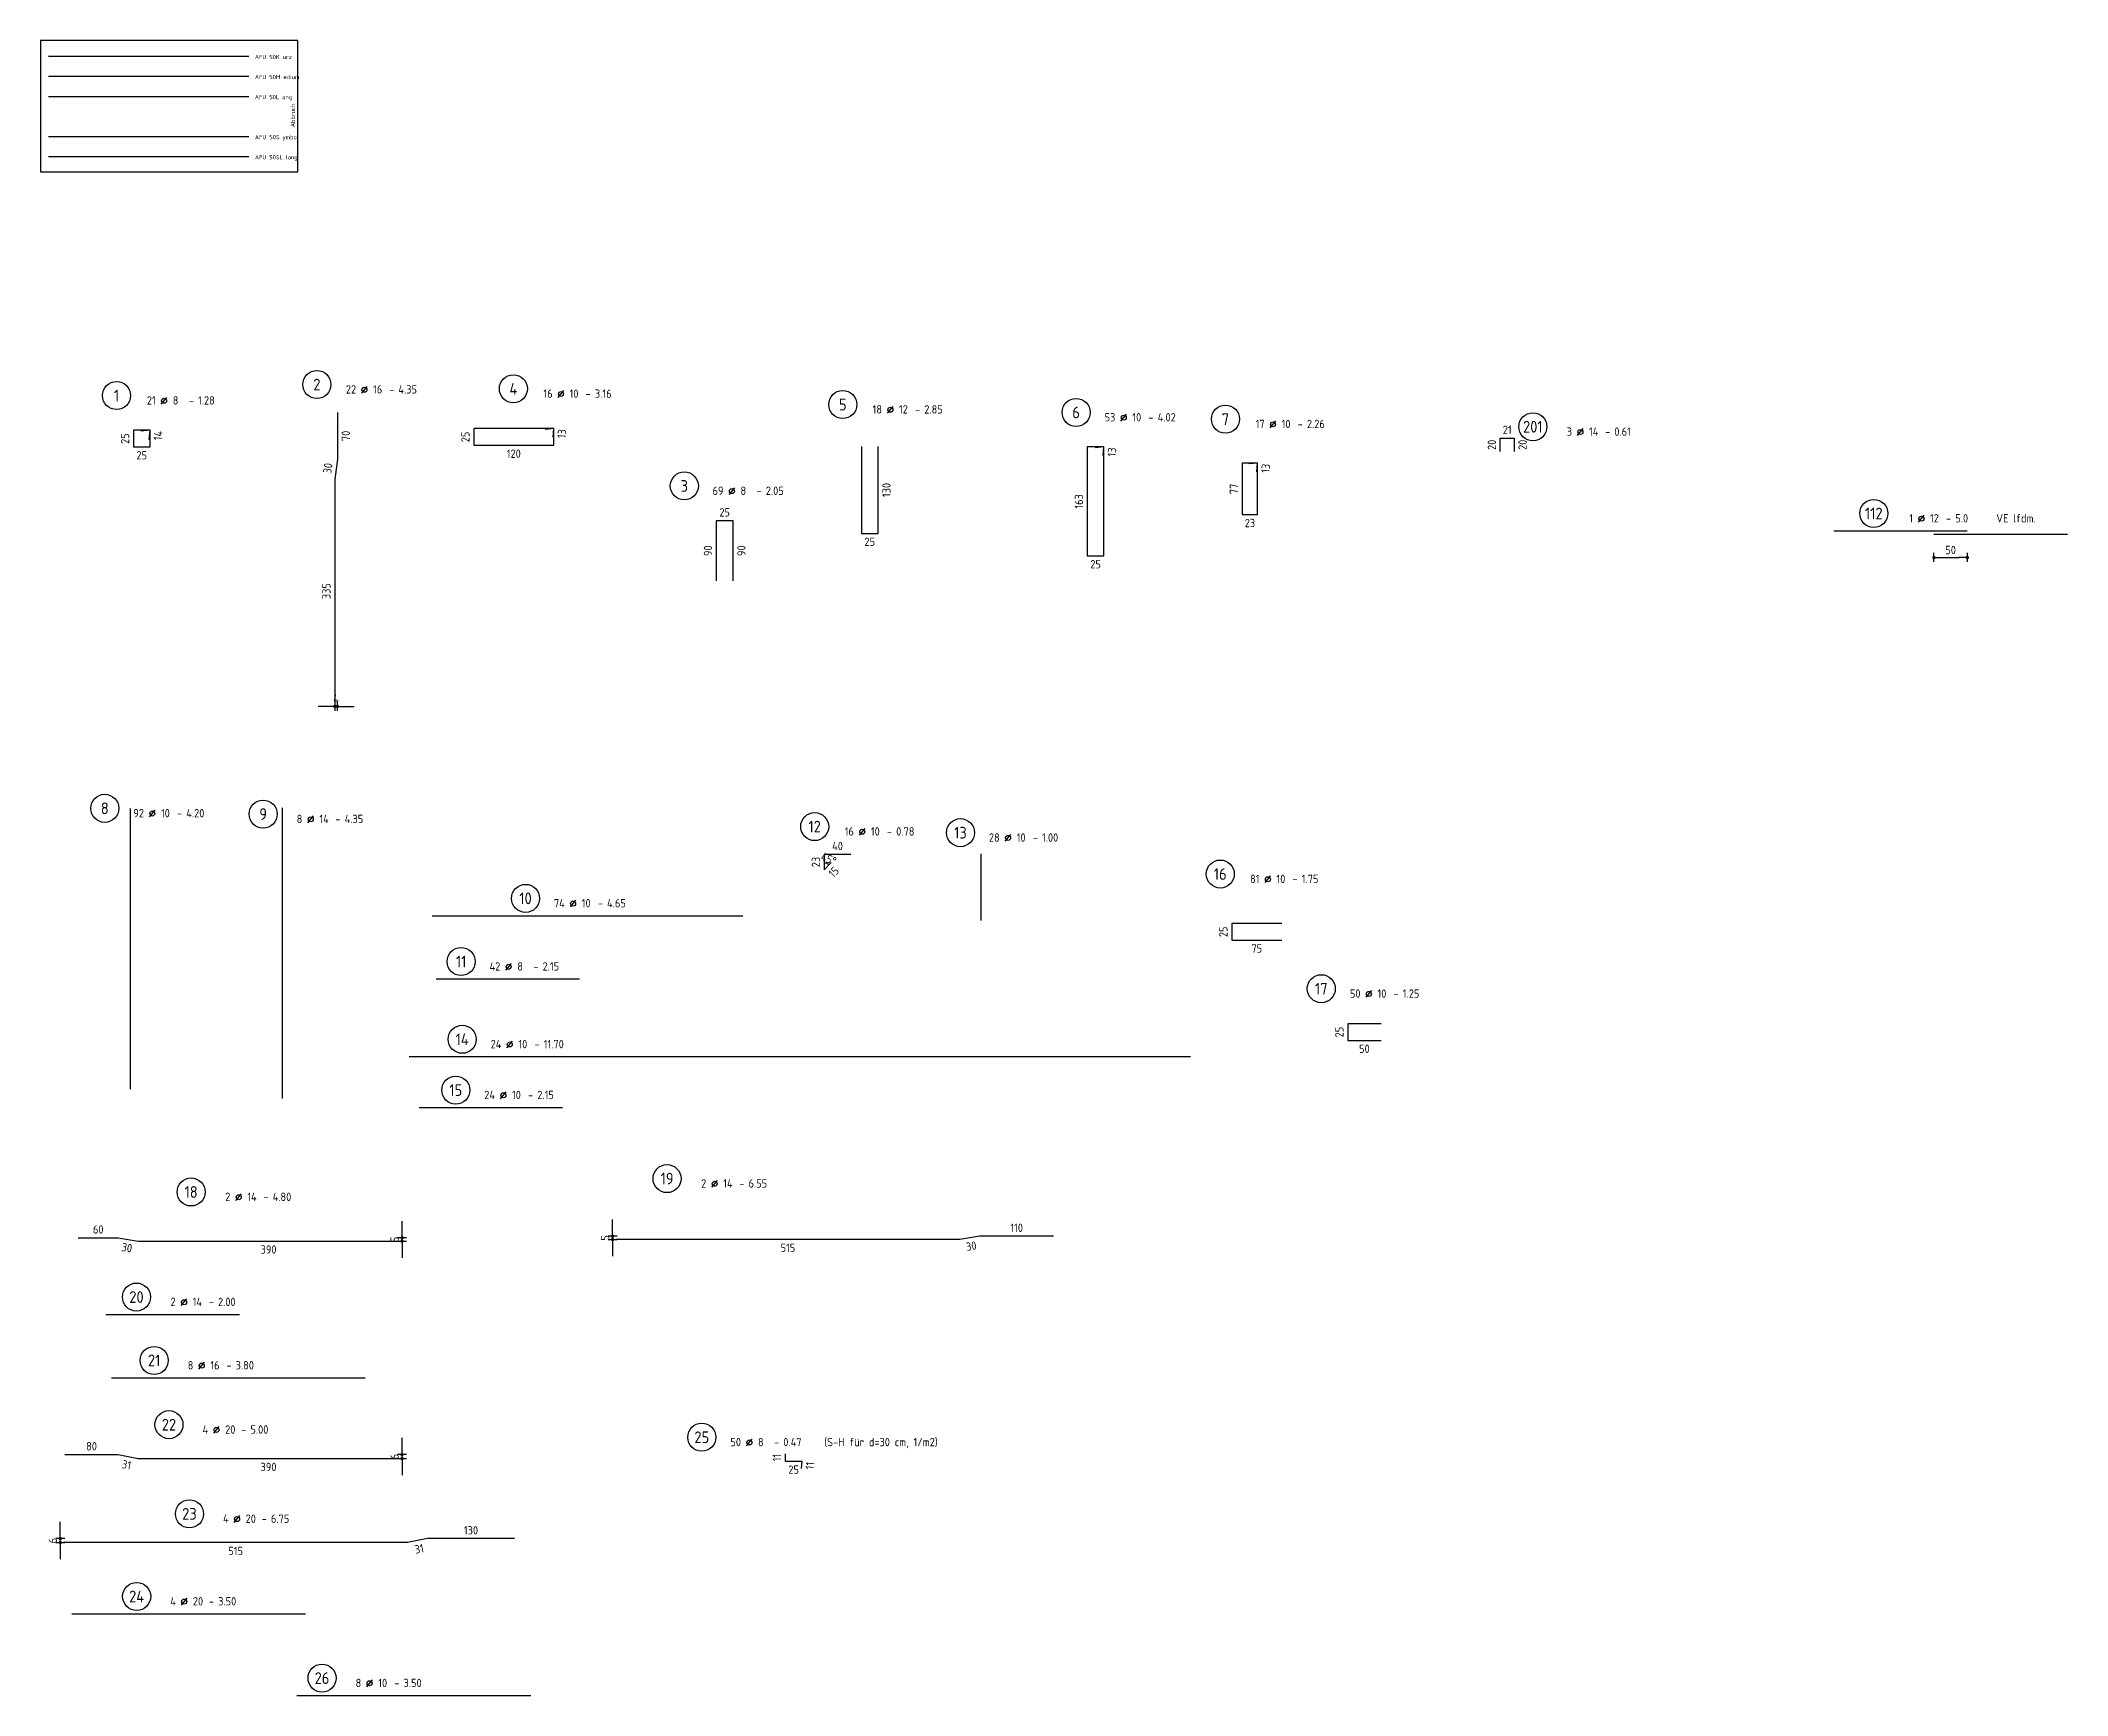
# Model space of a CAD drawing. Extents: x 44 to 147, y 27 to 70.
# Drawn here: x 116.99 to 147.34, y 43.47 to 68.25 of the extents above; entities that cross this region are included whole.
import ezdxf
from ezdxf.enums import TextEntityAlignment as Align

# ---------------------------------------------------------------- set-up
doc = ezdxf.new("R2010")
doc.units = 0
doc.header["$LTSCALE"] = 0.5
doc.linetypes.add('AUSGEZOGEN', pattern=[1000.01, 1000, 0.01])
for name, color, linetype in [('AFU', 7, 'Continuous'), ('MASSE', 7, 'Continuous'), ('RND', 7, 'Continuous'), ('RND_BILD', 7, 'Continuous')]:
    doc.layers.add(name, color=color, linetype=linetype)
doc.styles.add('txt', font='isocp.shx')
doc.linetypes.add('ABBRUCH', pattern='A,0.15,-0.15,["x",Standard,S=0.07,R=0,X=-0.1,Y=-0.0238],-0.005', length=0.305)
doc.linetypes.add('AFU_50K', pattern='A,0.15,["/",Standard,S=0.2,R=0,X=-0.01,Y=-0.1],0.07,["/",Standard,S=0.2,R=0,X=-0.01,Y=-0.1],0.15', length=0.37)
doc.linetypes.add('AFU_50L', pattern='A,0.75,["/",Standard,S=0.2,R=0,X=-0.01,Y=-0.1],0.07,["/",Standard,S=0.2,R=0,X=-0.01,Y=-0.1],0.75', length=1.57)
doc.linetypes.add('AFU_50M', pattern='A,0.45,["/",Standard,S=0.2,R=0,X=-0.01,Y=-0.1],0.07,["/",Standard,S=0.2,R=0,X=-0.01,Y=-0.1],0.45', length=0.97)
doc.linetypes.add('AFU_50S', pattern='A,0,-0.15,["/",Standard,S=0.2,R=0,X=-0.01,Y=-0.1],0,-0.07,["/",Standard,S=0.2,R=0,X=-0.01,Y=-0.1],-0.15', length=0.37)
doc.linetypes.add('AFU_50SL', pattern='A,0,-0.75,["/",Standard,S=0.2,R=0,X=-0.01,Y=-0.1],0,-0.07,["/",Standard,S=0.2,R=0,X=-0.01,Y=-0.1],-0.75', length=1.57)
doc.dimstyles.new('DOT_I', dxfattribs={"dimscale": 0.5, "dimtxt": 0.25, "dimasz": 0.25, "dimexe": 0.1, "dimexo": 0.3, "dimgap": 0.1, "dimtad": 1, "dimdec": 3, "dimzin": 3, "dimtxsty": 'txt', "dimblk": 'DOT', "dimblk1": 'DOT', "dimblk2": 'DOT', "dimsah": 1, "dimcen": 0.1, "dimse1": 1, "dimse2": 1, "dimazin": 0, "dimtfac": 1, "dimtdec": 4, "dimtix": 1, "dimtmove": 2, "dimatfit": 3, "dimfxl": 0, "dimtvp": 1, "dimtolj": 1, "dimtzin": 0, "dimarcsym": 0})

msp = doc.modelspace()

# ---------------------------------------------------------------- texts
at = {"layer": 'AFU', "color": 8, "linetype": 'AFU_50K', "style": 'txt'}
msp.add_text('AFU 50K urz', height=0.0625, dxfattribs=at).set_placement((120.2014, 67.9708))
at = {"layer": 'AFU', "color": 8, "linetype": 'AFU_50M', "style": 'txt'}
msp.add_text('AFU 50M edium', height=0.0625, dxfattribs=at).set_placement((120.2014, 67.6708))
at = {"layer": 'AFU', "color": 8, "linetype": 'AFU_50L', "style": 'txt'}
msp.add_text('AFU 50L ang', height=0.0625, dxfattribs=at).set_placement((120.2014, 67.3708))
at = {"layer": 'AFU', "color": 8, "linetype": 'ABBRUCH', "style": 'txt'}
msp.add_text('Abbruch', height=0.0625, rotation=90, dxfattribs=at).set_placement((120.8009, 66.9518))
at = {"layer": 'AFU', "color": 8, "linetype": 'AFU_50S', "style": 'txt'}
msp.add_text('AFU 50S ymbol', height=0.0625, dxfattribs=at).set_placement((120.2014, 66.7708))
at = {"layer": 'AFU', "color": 8, "linetype": 'AFU_50SL', "style": 'txt'}
msp.add_text('AFU 50SL lang', height=0.0625, dxfattribs=at).set_placement((120.2014, 66.4708))
at = {"layer": 'RND', "color": 7, "linetype": 'AUSGEZOGEN', "style": 'txt'}
for s, rotation, p in [('25', 90, (118.2572, 62.2885)), ('14', 84.99986, (118.7506, 62.3329)), ('70', 90, (121.5618, 62.3285)), ('25', 90, (123.3535, 62.3127)), ('13', 84.99986, (124.7973, 62.362)), ('20', 90, (138.7242, 62.1951)), ('20', 90, (139.1842, 62.1951)), ('13', 84.99986, (133.0347, 62.0869)), ('30', 82.40536, (121.2929, 61.845)), ('130', 90, (129.6582, 61.5188)), ('13', 84.99986, (135.336, 61.8437)), ('163', 90, (132.5408, 61.3475)), ('77', 90, (134.8621, 61.5344)), ('90', 90, (126.986, 60.609)), ('90', 90, (127.486, 60.609)), ('335', 90, (121.2718, 60.0035)), ('23', 90, (128.6013, 55.9476)), ('15', 45, (128.8677, 55.7972)), ('25', 90, (134.7038, 54.9028)), ('25', 90, (136.4406, 53.4012)), ('30', 350.53768, (118.2849, 50.1721)), ('11', 90, (128.0185, 47.0288)), ('31', 348.69007, (118.2809, 46.9218)), ('11', 85, (128.5132, 46.9081)), ('31', 11.30993, (122.6621, 45.663))]:
    msp.add_text(s, height=0.125, rotation=rotation, dxfattribs=at).set_placement(p, align=Align.MIDDLE)
for s, p in [('21', (138.9542, 62.4201)), ('25', (118.5072, 62.0385)), ('120', (124.0785, 62.0627)), ('25', (127.236, 61.184)), ('23', (135.1021, 61.0244)), ('25', (129.4082, 60.7438)), ('25', (132.7908, 60.4075)), ('40', (128.9263, 56.1876)), ('75', (135.2038, 54.6528)), ('50', (136.8156, 53.1512)), ('60', (117.8554, 50.4454)), ('390', (120.4054, 50.1454)), ('80', (117.7554, 47.1994)), ('390', (120.4054, 46.8894)), ('25', (128.2685, 46.8488)), ('130', (123.4376, 45.9406)), ('515', (119.9126, 45.6306))]:
    msp.add_text(s, height=0.125, dxfattribs=at).set_placement(p, align=Align.MIDDLE)
at = {"layer": 'RND_BILD', "color": 7, "linetype": 'AUSGEZOGEN', "style": 'txt'}
for s, p in [('110', (131.6083, 50.4704)), ('515', (128.1833, 50.1704))]:
    msp.add_text(s, height=0.125, dxfattribs=at).set_placement(p, align=Align.MIDDLE)
msp.add_text('30', height=0.125, rotation=9.46232, dxfattribs=at).set_placement((130.9289, 50.1971), align=Align.MIDDLE)

# ---------------------------------------------------------------- blocks, each defined once
blk = doc.blocks.new('RND_AUSZ')
at = {"layer": 'RND', "color": 7, "linetype": 'Continuous'}
blk.add_line((1.341, 0.262), (1.509, 0.466), dxfattribs=at)
at = {"layer": 'RND', "color": 1, "linetype": 'Continuous'}
blk.add_circle((0, 0.52), 0.42, dxfattribs=at)
at = {"layer": 'RND', "color": 7, "linetype": 'Continuous'}
blk.add_circle((1.425, 0.364), 0.075, dxfattribs=at)
at = {"layer": 'RND', "color": 7, "linetype": 'Continuous', "style": 'txt'}
blk.add_text('-', height=0.25, dxfattribs=at).set_placement((2.163, 0.25))
at = {"layer": 'RND', "color": 1, "linetype": 'Continuous', "style": 'txt'}
blk.add_attdef('POS', text='', height=0.35, dxfattribs=at).set_placement((0, 0.52), align=Align.MIDDLE)
at = {"layer": 'RND', "color": 7, "linetype": 'Continuous', "style": 'txt'}
for tag, p in [('WIEOFT', (-0.536, 0.25)), ('STK', (1.174, 0.25))]:
    blk.add_attdef(tag, text='', height=0.25, dxfattribs=at).set_placement(p, align=Align.RIGHT)
for tag, p in [('DS', (1.683, 0.25)), ('LANG', (2.441, 0.25)), ('TEXT', (3.669, 0.25))]:
    blk.add_attdef(tag, p, '', height=0.25, dxfattribs=at)
blk = doc.blocks.new('DOT')
at = {"layer": 'MASSE', "color": 7, "linetype": 'Continuous'}
for p, q in [((0, 0), (-1, 0)), ((0, 0.54), (0, -0.54))]:
    blk.add_line(p, q, dxfattribs=at)
at = {"layer": 'MASSE', "color": 7, "linetype": 'Continuous', "const_width": 0.2}
blk.add_lwpolyline([(-0.1, 0, 1), (0.1, 0, 1)], format="xyb", close=True, dxfattribs=at)
blk = doc.blocks.new('*D23')
at = {"layer": 'DEFPOINTS', "color": 0, "linetype": 'AUSGEZOGEN', "transparency": 16777216}
for p in [(121.397, 58.278), (121.437, 58.278), (121.437, 58.278)]:
    blk.add_point(p, dxfattribs=at)
at = {"layer": 'RND', "color": 0, "linetype": 'AUSGEZOGEN', "lineweight": -2, "transparency": 16777216}
for p, q in [((121.272, 58.278), (121.147, 58.278)), ((121.397, 58.278), (121.437, 58.278)), ((121.562, 58.278), (121.687, 58.278))]:
    blk.add_line(p, q, dxfattribs=at)
at = {"layer": 'RND', "color": 0, "linetype": 'AUSGEZOGEN', "lineweight": -2, "transparency": 16777216, "xscale": 0.125, "yscale": 0.125, "zscale": 0.125}
blk.add_blockref('DOT', (121.397, 58.278), dxfattribs=at)
at = {"layer": 'RND', "color": 0, "linetype": 'AUSGEZOGEN', "lineweight": -2, "transparency": 16777216, "xscale": 0.125, "yscale": 0.125, "zscale": 0.125, "rotation": 180}
blk.add_blockref('DOT', (121.437, 58.278), dxfattribs=at)
at = {"layer": 'RND', "color": 0, "linetype": 'AUSGEZOGEN', "transparency": 16777216, "insert": (121.417, 58.391), "char_height": 0.125, "attachment_point": 5, "style": 'txt'}
blk.add_mtext('\\A1;4', dxfattribs=at)
blk = doc.blocks.new('*D24')
at = {"layer": 'DEFPOINTS', "color": 0, "linetype": 'AUSGEZOGEN', "transparency": 16777216}
for p in [(128.726, 55.948), (128.776, 55.919), (128.779, 55.886), (128.726, 55.833)]:
    blk.add_point(p, dxfattribs=at)
at = {"layer": 'RND', "color": 0, "linetype": 'AUSGEZOGEN', "lineweight": -2, "transparency": 16777216}
blk.add_arc((128.726, 55.833), 0.1, 45, 90, dxfattribs=at)
at = {"layer": 'RND', "color": 0, "linetype": 'AUSGEZOGEN', "transparency": 16777216, "insert": (128.793, 55.994), "char_height": 0.125, "attachment_point": 5, "rotation": 337.5, "style": 'txt'}
blk.add_mtext('\\A1;45°', dxfattribs=at)
blk = doc.blocks.new('*D34')
at = {"layer": 'DEFPOINTS', "color": 0, "linetype": 'AUSGEZOGEN', "transparency": 16777216}
for p in [(122.405, 50.32), (122.405, 50.32), (122.405, 50.27)]:
    blk.add_point(p, dxfattribs=at)
at = {"layer": 'RND', "color": 0, "linetype": 'AUSGEZOGEN', "lineweight": -2, "transparency": 16777216}
for p, q in [((122.405, 50.445), (122.405, 50.57)), ((122.405, 50.27), (122.405, 50.32)), ((122.405, 50.145), (122.405, 50.02))]:
    blk.add_line(p, q, dxfattribs=at)
at = {"layer": 'RND', "color": 0, "linetype": 'AUSGEZOGEN', "lineweight": -2, "transparency": 16777216, "xscale": 0.125, "yscale": 0.125, "zscale": 0.125}
for p, rotation in [((122.405, 50.32), 270), ((122.405, 50.27), 90)]:
    blk.add_blockref('DOT', p, dxfattribs=dict(at, rotation=rotation))
at = {"layer": 'RND', "color": 0, "linetype": 'AUSGEZOGEN', "transparency": 16777216, "insert": (122.293, 50.295), "char_height": 0.125, "attachment_point": 5, "rotation": 90, "style": 'txt'}
blk.add_mtext('\\A1;5', dxfattribs=at)
blk = doc.blocks.new('*D35')
at = {"layer": 'DEFPOINTS', "color": 0, "linetype": 'AUSGEZOGEN', "transparency": 16777216}
for p in [(125.558, 50.345), (125.558, 50.345), (125.558, 50.295)]:
    blk.add_point(p, dxfattribs=at)
at = {"layer": 'RND', "color": 0, "linetype": 'AUSGEZOGEN', "lineweight": -2, "transparency": 16777216}
for p, q in [((125.558, 50.47), (125.558, 50.595)), ((125.558, 50.295), (125.558, 50.345)), ((125.558, 50.17), (125.558, 50.045))]:
    blk.add_line(p, q, dxfattribs=at)
at = {"layer": 'RND', "color": 0, "linetype": 'AUSGEZOGEN', "lineweight": -2, "transparency": 16777216, "xscale": 0.125, "yscale": 0.125, "zscale": 0.125}
for p, rotation in [((125.558, 50.345), 270), ((125.558, 50.295), 90)]:
    blk.add_blockref('DOT', p, dxfattribs=dict(at, rotation=rotation))
at = {"layer": 'RND', "color": 0, "linetype": 'AUSGEZOGEN', "transparency": 16777216, "insert": (125.446, 50.32), "char_height": 0.125, "attachment_point": 5, "rotation": 90, "style": 'txt'}
blk.add_mtext('\\A1;5', dxfattribs=at)
blk = doc.blocks.new('*D37')
at = {"layer": 'DEFPOINTS', "color": 0, "linetype": 'AUSGEZOGEN', "transparency": 16777216}
for p in [(122.405, 47.074), (122.405, 47.074), (122.405, 47.014)]:
    blk.add_point(p, dxfattribs=at)
at = {"layer": 'RND', "color": 0, "linetype": 'AUSGEZOGEN', "lineweight": -2, "transparency": 16777216}
for p, q in [((122.405, 47.199), (122.405, 47.324)), ((122.405, 47.014), (122.405, 47.074)), ((122.405, 46.889), (122.405, 46.764))]:
    blk.add_line(p, q, dxfattribs=at)
at = {"layer": 'RND', "color": 0, "linetype": 'AUSGEZOGEN', "lineweight": -2, "transparency": 16777216, "xscale": 0.125, "yscale": 0.125, "zscale": 0.125}
for p, rotation in [((122.405, 47.074), 270), ((122.405, 47.014), 90)]:
    blk.add_blockref('DOT', p, dxfattribs=dict(at, rotation=rotation))
at = {"layer": 'RND', "color": 0, "linetype": 'AUSGEZOGEN', "transparency": 16777216, "insert": (122.293, 47.044), "char_height": 0.125, "attachment_point": 5, "rotation": 90, "style": 'txt'}
blk.add_mtext('\\A1;6', dxfattribs=at)
blk = doc.blocks.new('*D67')
at = {"layer": 'DEFPOINTS', "color": 0, "linetype": 'AUSGEZOGEN', "transparency": 16777216}
for p in [(125.558, 50.345), (125.558, 50.345), (125.558, 50.295)]:
    blk.add_point(p, dxfattribs=at)
at = {"layer": 'RND_BILD', "color": 0, "linetype": 'AUSGEZOGEN', "lineweight": -2, "transparency": 16777216}
for p, q in [((125.558, 50.47), (125.558, 50.595)), ((125.558, 50.295), (125.558, 50.345)), ((125.558, 50.17), (125.558, 50.045))]:
    blk.add_line(p, q, dxfattribs=at)
at = {"layer": 'RND_BILD', "color": 0, "linetype": 'AUSGEZOGEN', "lineweight": -2, "transparency": 16777216, "xscale": 0.125, "yscale": 0.125, "zscale": 0.125}
for p, rotation in [((125.558, 50.345), 270), ((125.558, 50.295), 90)]:
    blk.add_blockref('DOT', p, dxfattribs=dict(at, rotation=rotation))
at = {"layer": 'RND_BILD', "color": 0, "linetype": 'AUSGEZOGEN', "transparency": 16777216, "insert": (125.446, 50.32), "char_height": 0.125, "attachment_point": 5, "rotation": 90, "style": 'txt'}
blk.add_mtext('\\A1;5', dxfattribs=at)
blk = doc.blocks.new('*D68')
at = {"layer": 'DEFPOINTS', "color": 0, "linetype": 'AUSGEZOGEN', "transparency": 16777216}
for p in [(117.288, 45.816), (117.288, 45.816), (117.288, 45.756)]:
    blk.add_point(p, dxfattribs=at)
at = {"layer": 'RND', "color": 0, "linetype": 'AUSGEZOGEN', "lineweight": -2, "transparency": 16777216}
for p, q in [((117.288, 45.941), (117.288, 46.066)), ((117.288, 45.756), (117.288, 45.816)), ((117.288, 45.631), (117.288, 45.506))]:
    blk.add_line(p, q, dxfattribs=at)
at = {"layer": 'RND', "color": 0, "linetype": 'AUSGEZOGEN', "lineweight": -2, "transparency": 16777216, "xscale": 0.125, "yscale": 0.125, "zscale": 0.125}
for p, rotation in [((117.288, 45.816), 270), ((117.288, 45.756), 90)]:
    blk.add_blockref('DOT', p, dxfattribs=dict(at, rotation=rotation))
at = {"layer": 'RND', "color": 0, "linetype": 'AUSGEZOGEN', "transparency": 16777216, "insert": (117.175, 45.786), "char_height": 0.125, "attachment_point": 5, "rotation": 90, "style": 'txt'}
blk.add_mtext('\\A1;6', dxfattribs=at)
blk = doc.blocks.new('*D55')
at = {"layer": 'DEFPOINTS', "color": 0, "linetype": 'AUSGEZOGEN', "transparency": 16777216}
for p in [(145.344, 60.858), (145.844, 60.858), (145.844, 60.508)]:
    blk.add_point(p, dxfattribs=at)
at = {"layer": 'RND', "color": 0, "linetype": 'AUSGEZOGEN', "lineweight": -2, "transparency": 16777216}
blk.add_line((145.469, 60.508), (145.719, 60.508), dxfattribs=at)
at = {"layer": 'RND', "color": 0, "linetype": 'AUSGEZOGEN', "lineweight": -2, "transparency": 16777216, "xscale": 0.125, "yscale": 0.125, "zscale": 0.125, "rotation": 180}
blk.add_blockref('DOT', (145.344, 60.508), dxfattribs=at)
at = {"layer": 'RND', "color": 0, "linetype": 'AUSGEZOGEN', "lineweight": -2, "transparency": 16777216, "xscale": 0.125, "yscale": 0.125, "zscale": 0.125}
blk.add_blockref('DOT', (145.844, 60.508), dxfattribs=at)
at = {"layer": 'RND', "color": 0, "linetype": 'AUSGEZOGEN', "transparency": 16777216, "insert": (145.594, 60.62), "char_height": 0.125, "attachment_point": 5, "style": 'txt'}
blk.add_mtext('\\A1;50', dxfattribs=at)

# ---------------------------------------------------------------- dimensions: what is measured, and where the dimension line sits
at = {"layer": 'RND', "color": 7, "linetype": 'AUSGEZOGEN'}
for base, p1, p2, picture, middle in [((145.8436, 60.5075), (145.3436, 60.8575), (145.8436, 60.8575), '*D55', (145.5936, 60.62)), ((121.4368, 58.2785), (121.3968, 58.2785), (121.4368, 58.2785), '*D23', (121.4168, 58.391))]:
    dim = msp.add_linear_dim(base=base, p1=p1, p2=p2, dimstyle='DOT_I', override={"dimdec": 0, "dimlfac": 100}, dxfattribs=at)
    dim.commit()
    dim.dimension.update_dxf_attribs({"geometry": picture, "text_midpoint": middle})
dim = msp.add_angular_dim_3p(base=(128.7763, 55.9192), center=(128.7263, 55.8326), p1=(128.7793, 55.8856), p2=(128.7263, 55.9476), dimstyle='DOT_I', override={"dimdec": 2, "dimadec": 0}, dxfattribs=at)
dim.commit()
dim.dimension.update_dxf_attribs({"geometry": '*D24', "text_midpoint": (128.7932, 55.9942), "dimtype": 165})
for base, p1, p2, override, picture, middle in [((122.4054, 50.3204), (122.4054, 50.2704), (122.4054, 50.3204), {"dimdec": 0, "dimlfac": 100}, '*D34', (122.2929, 50.2954)), ((125.5583, 50.3454), (125.5583, 50.2954), (125.5583, 50.3454), {"dimdec": 0, "dimlfac": 100}, '*D35', (125.4458, 50.3204)), ((122.4054, 47.0744), (122.4054, 47.0144), (122.4054, 47.0744), {"dimdec": 0, "dimlfac": 100}, '*D37', (122.2929, 47.0444)), ((117.2876, 45.8156), (117.2876, 45.7556), (117.2876, 45.8156), {"dimdec": 0, "dimlfac": 100, "dimrnd": 0.0005}, '*D68', (117.1751, 45.7856))]:
    dim = msp.add_linear_dim(base=base, p1=p1, p2=p2, angle=90, dimstyle='DOT_I', override=override, dxfattribs=at)
    dim.commit()
    dim.dimension.update_dxf_attribs({"geometry": picture, "text_midpoint": middle})
at = {"layer": 'RND_BILD', "color": 7, "linetype": 'AUSGEZOGEN'}
dim = msp.add_linear_dim(base=(125.5583, 50.3454), p1=(125.5583, 50.2954), p2=(125.5583, 50.3454), angle=90, dimstyle='DOT_I', override={"dimdec": 0, "dimlfac": 100, "dimrnd": 0.0005}, dxfattribs=at)
dim.commit()
dim.dimension.update_dxf_attribs({"geometry": '*D67', "text_midpoint": (125.4458, 50.3204)})

# ---------------------------------------------------------------- linework, layer by layer
at = {"layer": 'AFU', "color": 8, "linetype": 'AFU_50K'}
msp.add_line((120.1102, 68.0085), (117.1102, 68.0085), dxfattribs=at)
at = {"layer": 'AFU', "color": 8, "linetype": 'AFU_50M'}
msp.add_line((120.1102, 67.7085), (117.1102, 67.7085), dxfattribs=at)
at = {"layer": 'AFU', "color": 8, "linetype": 'AFU_50L'}
msp.add_line((120.1102, 67.4085), (117.1102, 67.4085), dxfattribs=at)
at = {"layer": 'AFU', "color": 8, "linetype": 'AFU_50S'}
msp.add_line((120.1102, 66.8085), (117.1102, 66.8085), dxfattribs=at)
at = {"layer": 'AFU', "color": 8, "linetype": 'AFU_50SL'}
msp.add_line((120.1102, 66.5085), (117.1102, 66.5085), dxfattribs=at)
at = {"layer": 'AFU', "color": 8, "linetype": 'ABBRUCH'}
msp.add_lwpolyline([(116.9916, 66.2823), (120.8462, 66.2823), (120.8462, 68.2491), (116.9916, 68.2491)], close=True, dxfattribs=at)
at = {"layer": 'RND', "color": 1, "linetype": 'AUSGEZOGEN'}
for points in [[(121.4368, 62.6785), (121.4368, 61.9785), (121.3968, 61.6785), (121.3968, 58.3285)], [(118.62, 62.274), (118.6322, 62.4135), (118.3822, 62.4135), (118.3822, 62.1635), (118.6322, 62.1635), (118.6322, 62.4135), (118.4927, 62.4013)], [(124.6671, 62.3082), (124.6785, 62.4377), (123.4785, 62.4377), (123.4785, 62.1877), (124.6785, 62.1877), (124.6785, 62.4377), (124.549, 62.4263)], [(138.8492, 62.0951), (138.8492, 62.2951), (139.0592, 62.2951), (139.0592, 62.0951)], [(129.2832, 62.1688), (129.2832, 60.8688), (129.5332, 60.8688), (129.5332, 62.1688)], [(132.9045, 62.033), (132.9158, 62.1625), (132.6658, 62.1625), (132.6658, 60.5325), (132.9158, 60.5325), (132.9158, 62.1625), (132.7863, 62.1512)], [(135.2058, 61.7898), (135.2171, 61.9194), (134.9871, 61.9194), (134.9871, 61.1494), (135.2171, 61.1494), (135.2171, 61.9194), (135.0876, 61.908)], [(127.361, 60.159), (127.361, 61.059), (127.111, 61.059), (127.111, 60.159)], [(143.8436, 60.9075), (145.8436, 60.9075)], [(145.3436, 60.8575), (147.3436, 60.8575)], [(120.6157, 52.4084), (120.6157, 56.7584)], [(118.3409, 52.5484), (118.3409, 56.7484)], [(129.1263, 56.0626), (128.7263, 56.0626), (128.7263, 55.8326), (128.8323, 55.9386)], [(131.079, 55.0715), (131.079, 56.0715)], [(122.8582, 55.1432), (127.5082, 55.1432)], [(135.5788, 55.0278), (134.8288, 55.0278), (134.8288, 54.7778), (135.5788, 54.7778)], [(122.9141, 54.197), (125.0641, 54.197)], [(137.0656, 53.5262), (136.5656, 53.5262), (136.5656, 53.2762), (137.0656, 53.2762)], [(122.5107, 53.0331), (134.2107, 53.0331)], [(122.659, 52.2723), (124.809, 52.2723)], [(117.5554, 50.3204), (118.1554, 50.3204), (118.4554, 50.2704), (122.3554, 50.2704)], [(132.1583, 50.3454), (131.0583, 50.3454), (130.7583, 50.2954), (125.6083, 50.2954)], [(117.9697, 49.1733), (119.9697, 49.1733)], [(118.0543, 48.2241), (121.8543, 48.2241)], [(117.3554, 47.0744), (118.1554, 47.0744), (118.4554, 47.0144), (122.3554, 47.0144)], [(128.1435, 47.0838), (128.1435, 46.9738), (128.3935, 46.9738), (128.3839, 46.8642)], [(124.0876, 45.8156), (122.7876, 45.8156), (122.4876, 45.7556), (117.3376, 45.7556)], [(117.4593, 44.6901), (120.9593, 44.6901)], [(120.8313, 43.4671), (124.3313, 43.4671)]]:
    msp.add_lwpolyline(points, dxfattribs=at)

# ---------------------------------------------------------------- block references
at = {"layer": 'RND', "color": 7, "linetype": 'AUSGEZOGEN', "xscale": 0.5, "yscale": 0.5, "zscale": 0.5}
for p, values in [((118.1294, 62.6725), {'POS': '1', 'STK': '21', 'DS': '8', 'LANG': '1.28'}), ((124.0724, 62.7742), {'POS': '4', 'STK': '16', 'DS': '10', 'LANG': '3.16'}), ((129.0047, 62.5382), {'POS': '5', 'STK': '18', 'DS': '12', 'LANG': '2.85'}), ((132.4992, 62.4198), {'POS': '6', 'STK': '53', 'DS': '10', 'LANG': '4.02'}), ((134.7345, 62.32), {'POS': '7', 'STK': '17', 'DS': '10', 'LANG': '2.26'}), ((126.6318, 61.3196), {'POS': '3', 'STK': '69', 'DS': '8', 'LANG': '2.05'}), ((144.4436, 60.9075), {'POS': '112', 'STK': '1', 'DS': '12', 'LANG': '5.0', 'TEXT': 'VE lfdm.'}), ((134.6573, 55.5077), {'POS': '16', 'STK': '81', 'DS': '10', 'LANG': '1.75'}), ((136.1702, 53.7905), {'POS': '17', 'STK': '50', 'DS': '10', 'LANG': '1.25'}), ((123.2098, 52.2723), {'POS': '15', 'STK': '24', 'DS': '10', 'LANG': '2.15'}), ((126.3735, 50.9467), {'POS': '19', 'STK': '2', 'DS': '14', 'LANG': '6.55'}), ((118.4283, 49.1733), {'POS': '20', 'STK': '2', 'DS': '14', 'LANG': '2.00'}), ((126.8935, 47.0738), {'POS': '25', 'STK': '50', 'DS': '8', 'LANG': '0.47', 'TEXT': '(S-H für d=30 cm, 1/m2)'}), ((119.2214, 45.9269), {'POS': '23', 'STK': '4', 'DS': '20', 'LANG': '6.75'}), ((118.4311, 44.6901), {'POS': '24', 'STK': '4', 'DS': '20', 'LANG': '3.50'})]:
    msp.add_blockref('RND_AUSZ', p, dxfattribs=at).add_auto_attribs(values)
at = {"layer": 'RND', "color": 102, "linetype": 'AUSGEZOGEN', "xscale": 0.5, "yscale": 0.5, "zscale": 0.5}
msp.add_blockref('RND_AUSZ', (121.13, 62.8379), dxfattribs=at).add_auto_attribs({'POS': '2', 'STK': '22', 'DS': '16', 'LANG': '4.35'})
at = {"layer": 'RND', "color": 1, "linetype": 'AUSGEZOGEN', "xscale": 0.5, "yscale": 0.5, "zscale": 0.5}
for p, values in [((139.338, 62.2054), {'POS': '201', 'STK': '3', 'DS': '14', 'LANG': '0.61'}), ((117.9535, 56.4917), {'POS': '8', 'STK': '92', 'DS': '10', 'LANG': '4.20'}), ((120.325, 56.405), {'POS': '9', 'STK': '8', 'DS': '14', 'LANG': '4.35'}), ((128.5841, 56.218), {'POS': '12', 'STK': '16', 'DS': '10', 'LANG': '0.78'}), ((130.7671, 56.1269), {'POS': '13', 'STK': '28', 'DS': '10', 'LANG': '1.00'}), ((124.2545, 55.1432), {'POS': '10', 'STK': '74', 'DS': '10', 'LANG': '4.65'}), ((123.2894, 54.197), {'POS': '11', 'STK': '42', 'DS': '8', 'LANG': '2.15'}), ((123.3058, 53.0331), {'POS': '14', 'STK': '24', 'DS': '10', 'LANG': '11.70'}), ((119.2465, 50.7468), {'POS': '18', 'STK': '2', 'DS': '14', 'LANG': '4.80'}), ((118.6931, 48.2241), {'POS': '21', 'STK': '8', 'DS': '16', 'LANG': '3.80'}), ((118.9144, 47.2621), {'POS': '22', 'STK': '4', 'DS': '20', 'LANG': '5.00'}), ((121.2071, 43.4671), {'POS': '26', 'STK': '8', 'DS': '10', 'LANG': '3.50'})]:
    msp.add_blockref('RND_AUSZ', p, dxfattribs=at).add_auto_attribs(values)

msp.set_redraw_order([(e.dxf.handle, doc.entitydb.next_handle()) for e in msp.query("TEXT MTEXT ATTDEF DIMENSION ARC_DIMENSION")])  # texts and dimensions are drawn at this point

doc.saveas('drawing.dxf')
